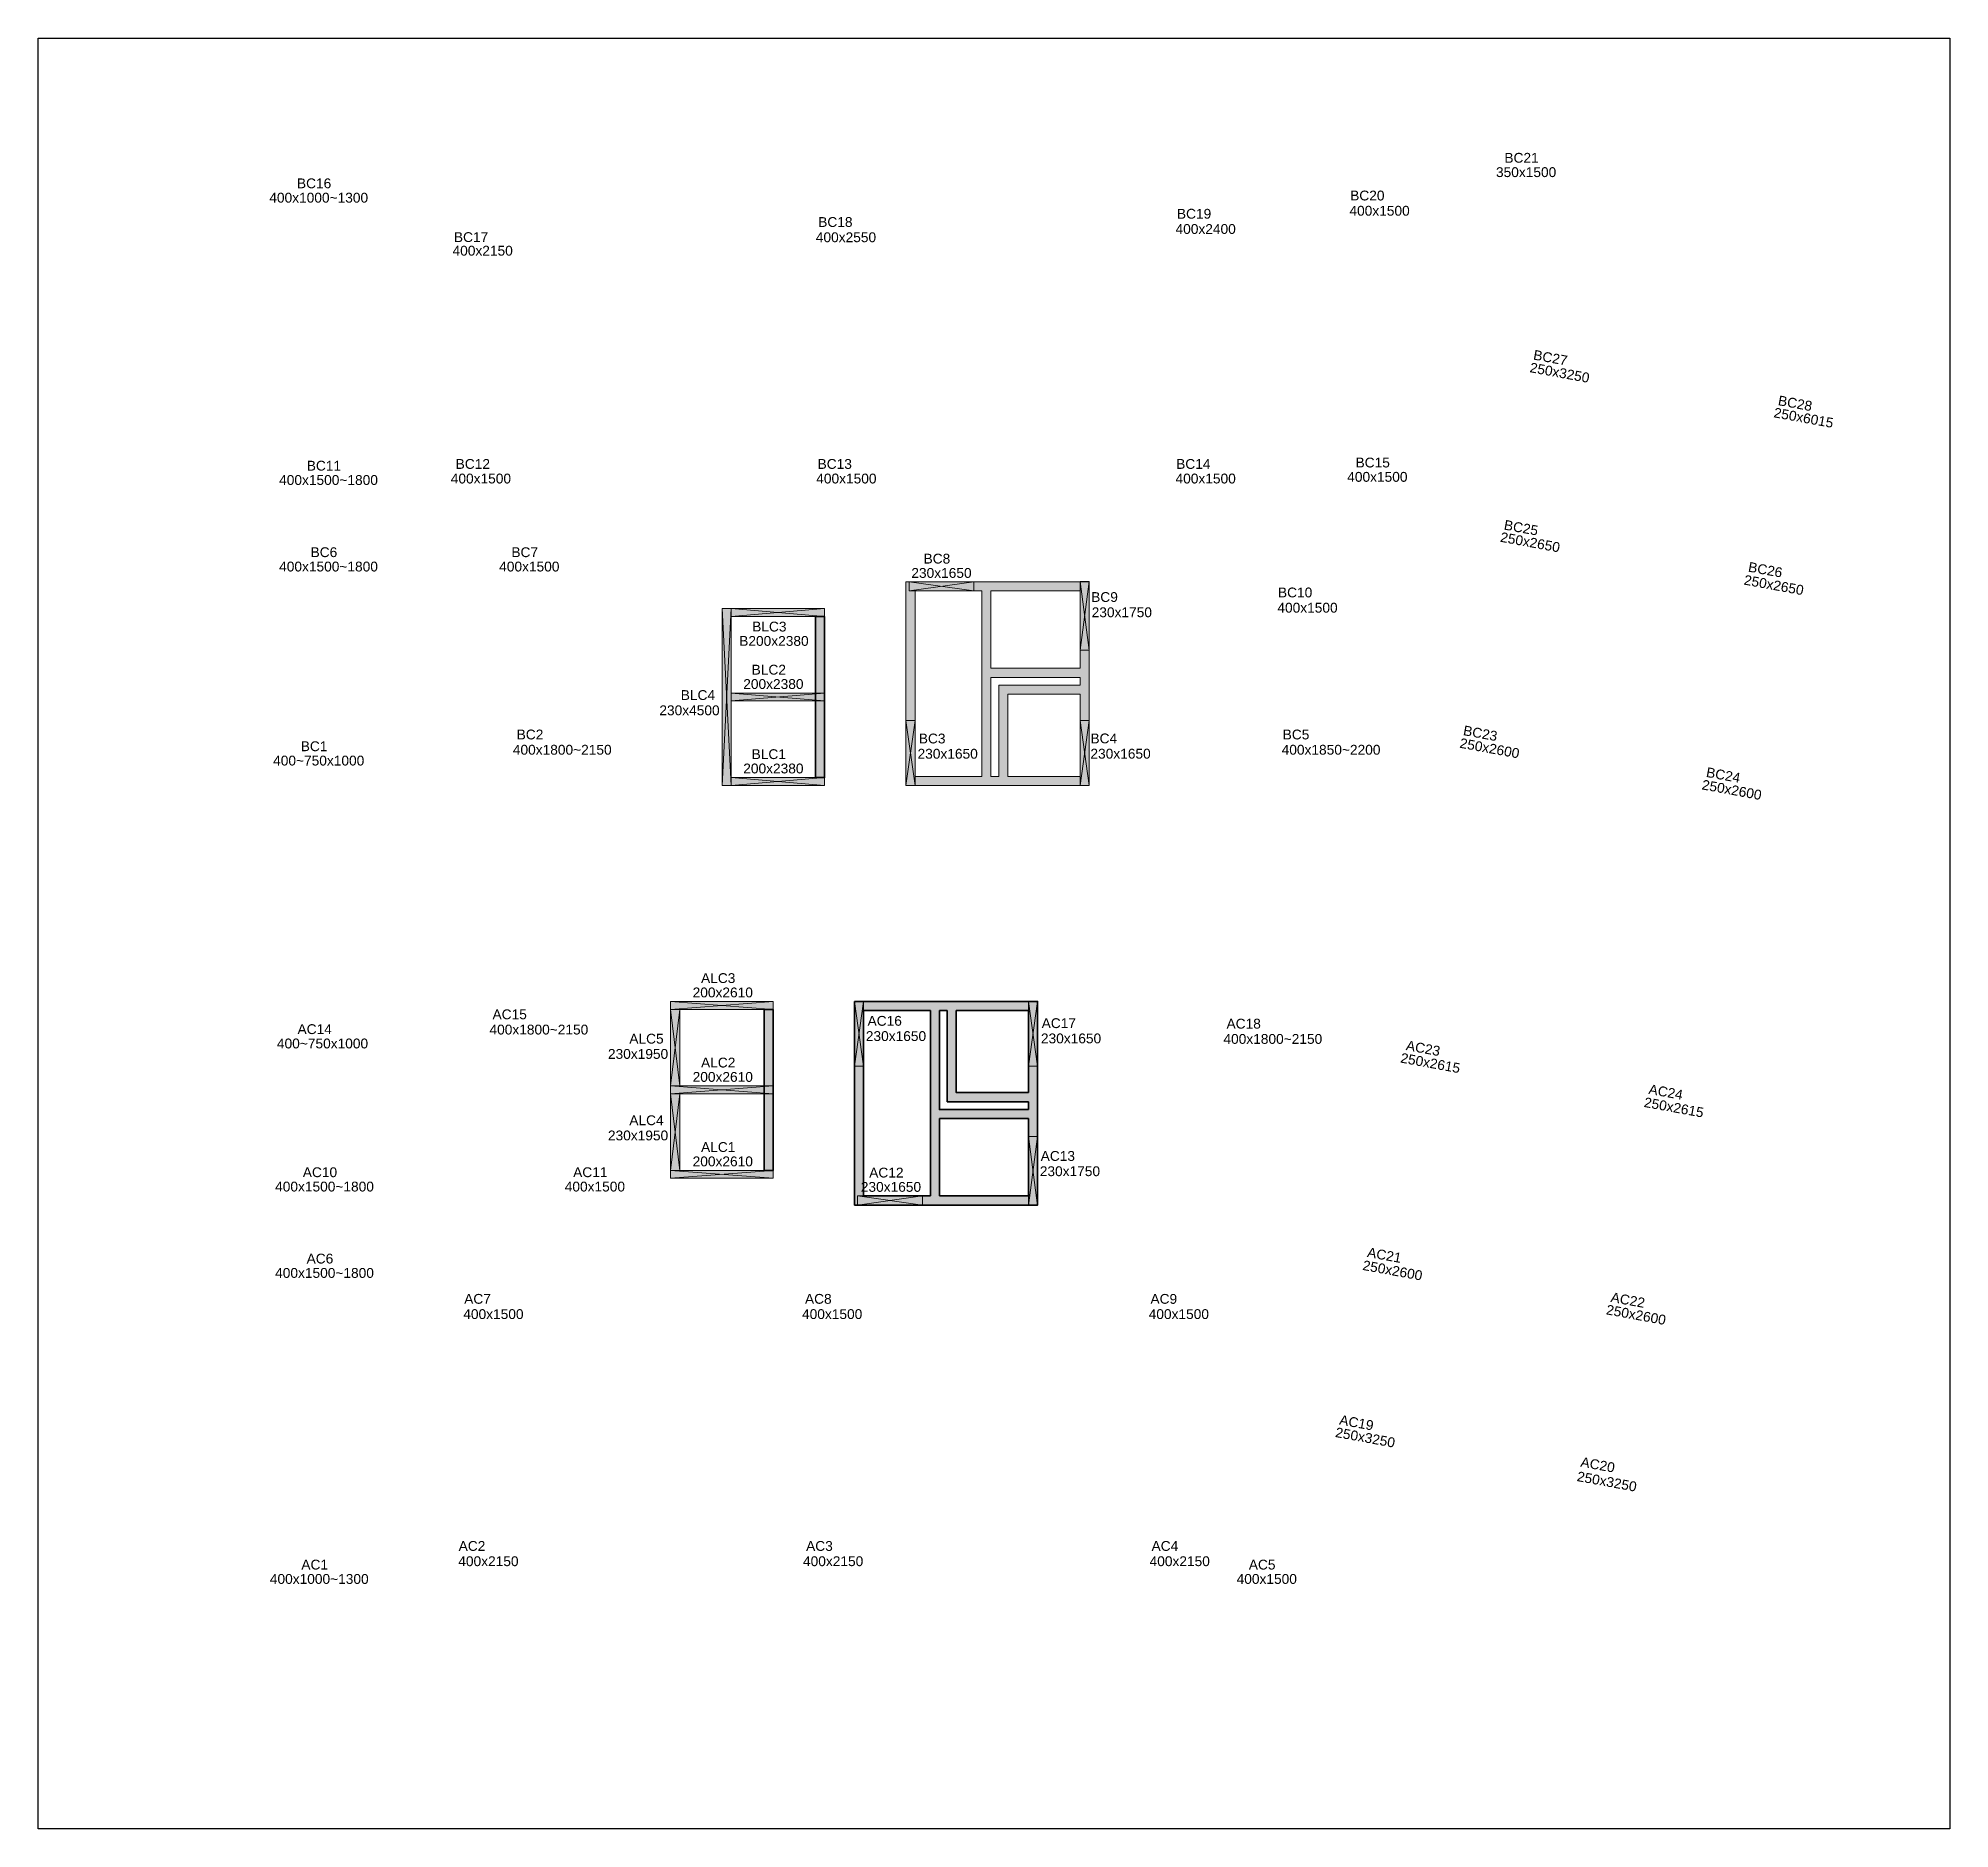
# Model space of a CAD drawing. Header units: millimetres. Extents: x 0 to 259337, y 0 to 45573.
# Drawn here: x 210687 to 259337, y 0 to 45573 of the extents above; entities that cross this region are included whole.
import ezdxf
from ezdxf.enums import TextEntityAlignment as Align

# ---------------------------------------------------------------- set-up
doc = ezdxf.new("R2010")
doc.units = ezdxf.units.MM
doc.header["$PDMODE"] = 35
for name, color, linetype, lineweight in [('Boundary', 40, 'Continuous', 30), ('COLUMN', 2, 'Continuous', 0), ('COLUMN HATCH_ASC', 251, 'Continuous', 0), ('COLUMN NO._ASC', 7, 'Continuous', 25), ('COLUMN SIZE_ASC', 150, 'Continuous', 9), ('Origin', 40, 'Continuous', 30), ('S-RCC-COL', 2, 'Continuous', 35)]:
    doc.layers.add(name, color=color, linetype=linetype, lineweight=lineweight)
doc.layers.add('HATCH-1', color=8, linetype='Continuous', lineweight=5, true_color=0x7a7a7a)
doc.styles.add('STANDERD ASC', font='swiss.ttf', dxfattribs={"height": 250})

msp = doc.modelspace()

# ---------------------------------------------------------------- texts
at = {"layer": 'COLUMN NO._ASC', "color": 6, "style": 'STANDERD ASC'}
for s, p in [('BC21', (248439, 42329)), ('BC16', (217708, 41679)), ('BC11', (217958, 34493)), ('BC6', (217958, 32291)), ('BC7', (223069, 32291)), ('BC8', (233559, 32127, 0)), ('BLC3', (229294, 30398, 0)), ('BLC2', (229281, 29301, 0)), ('BC1', (217708, 27352)), ('BLC1', (229280, 27151, 0)), ('ALC3', (227993, 21451, 0)), ('AC14', (217723, 20152)), ('ALC2', (227993, 19301, 0)), ('ALC1', (227993, 17151, 0)), ('AC10', (217857, 16510, 237)), ('AC11', (224738, 16510, 0)), ('AC12', (232273, 16501, 0)), ('AC6', (217857, 14312, 237)), ('AC1', (217723, 6523, 0)), ('AC5', (241837, 6523))]:
    msp.add_text(s, height=250, dxfattribs=at).set_placement(p, align=Align.BOTTOM_CENTER)
for s, p in [('BC20', (244077, 41569)), ('BC18', (230538, 40895)), ('BC19', (239667, 41105)), ('BC17', (221266, 40511)), ('BC12', (221311, 34737)), ('BC13', (230522, 34737)), ('BC14', (239648, 34737)), ('BC15', (244214, 34773, 0)), ('BC9', (237485, 31350)), ('BC10', (242239, 31466)), ('BC2', (222863, 27851)), ('BC3', (233098, 27749, 0)), ('BC4', (237467, 27751)), ('BC5', (242359, 27851)), ('AC15', (222249, 20729)), ('AC16', (231794, 20563, 0)), ('AC17', (236225, 20504, 0)), ('AC18', (240930, 20491)), ('AC13', (236200, 17124)), ('AC7', (221528, 13487)), ('AC8', (230201, 13487)), ('AC9', (238994, 13487)), ('AC2', (221387, 7198)), ('AC3', (230230, 7198)), ('AC4', (239022, 7198))]:
    msp.add_text(s, height=250, dxfattribs=at).set_placement(p, align=Align.MIDDLE_LEFT)
for s, p in [('BC27', (248745, 37520, -238)), ('BC28', (254973, 36360, -238)), ('BC25', (247998, 33193, -238)), ('BC26', (254214, 32123, -238)), ('BC23', (246960, 27961, -238)), ('BC24', (253144, 26898, -238)), ('AC23', (245505, 19944, 0)), ('AC24', (251681, 18831, 0)), ('AC21', (244519, 14680, 0)), ('AC22', (250716, 13536, 0)), ('AC19', (243809, 10415, 0)), ('AC20', (249949, 9343, 0))]:
    msp.add_text(s, height=250, rotation=349.6675, dxfattribs=at).set_placement(p, align=Align.MIDDLE_LEFT)
for s, p in [('BLC4', (227913, 28855, 0)), ('ALC5', (226604, 20109, 0)), ('ALC4', (226604, 18033, 0))]:
    msp.add_text(s, height=250, dxfattribs=at).set_placement(p, align=Align.MIDDLE_RIGHT)
at = {"layer": 'COLUMN SIZE_ASC', "style": 'STANDERD ASC'}
for s, p in [('350x1500', (248555, 41964, 0)), ('400x1000~1300', (217825, 41314, 0)), ('400x1500~1800', (218075, 34129, 0)), ('400x1500~1800', (218075, 31926, 0)), ('400x1500', (223185, 31926, 0)), ('230x1650', (233675, 31763, 0)), ('B200x2380', (229411, 30033, 0)), ('200x2380', (229397, 28936, 0)), ('400~750x1000', (217825, 26987, 0)), ('200x2380', (229397, 26786, 0)), ('200x2610', (228109, 21086, 0)), ('400~750x1000', (217922, 19787, 0)), ('200x2610', (228109, 18936, 0)), ('200x2610', (228109, 16786, 0)), ('400x1500~1800', (217973, 16145, 237)), ('400x1500', (224854, 16145, 0)), ('230x1650', (232389, 16137, 0)), ('400x1500~1800', (217973, 13947, 237)), ('400x1000~1300', (217839, 6158, 0)), ('400x1500', (241954, 6158, 0))]:
    msp.add_text(s, height=250, dxfattribs=at).set_placement(p, align=Align.BOTTOM_CENTER)
for s, p in [('400x1500', (244058, 41181, 0)), ('400x2550', (230477, 40507, 0)), ('400x2400', (239632, 40717, 0)), ('400x2150', (221231, 40165, 0)), ('400x1500', (221186, 34366, 0)), ('400x1500', (230488, 34366, 0)), ('400x1500', (239632, 34366, 0)), ('400x1500', (244002, 34409, 0)), ('400x1500', (242224, 31078, 0)), ('230x1750', (237498, 30962, 0)), ('400x1800~2150', (222766, 27463, 0)), ('230x1650', (233066, 27361, 0)), ('230x1650', (237466, 27363, 0)), ('400x1850~2200', (242333, 27463, 0)), ('400x1800~2150', (222171, 20341, 0)), ('230x1650', (231750, 20175, 0)), ('230x1650', (236206, 20116, 0)), ('400x1800~2150', (240851, 20103, 0)), ('230x1750', (236177, 16736, 0)), ('400x1500', (221505, 13099, 0)), ('400x1500', (230126, 13099, 0)), ('400x1500', (238949, 13099, 0)), ('400x2150', (221378, 6810, 0)), ('400x2150', (230151, 6810, 0)), ('400x2150', (238972, 6810, 0))]:
    msp.add_text(s, height=250, dxfattribs=at).set_placement(p, align=Align.MIDDLE_LEFT)
for s, p in [('250x3250', (248655, 37199, -238)), ('250x6015', (254864, 36051, -238)), ('250x2650', (247904, 32883, -238)), ('250x2650', (254106, 31793, -238)), ('250x2600', (246871, 27640, -238)), ('250x2600', (253035, 26580, -238)), ('250x2615', (245364, 19628, 0)), ('250x2615', (251562, 18498, 0)), ('250x2600', (244401, 14349, 0)), ('250x2600', (250599, 13219, 0)), ('250x3250', (243706, 10097, 0)), ('250x3250', (249856, 8976, 0))]:
    msp.add_text(s, height=250, rotation=349.6675, dxfattribs=at).set_placement(p, align=Align.MIDDLE_LEFT)
for s, p in [('230x4500', (228029, 28467, 0)), ('230x1950', (226720, 19721, 0)), ('230x1950', (226720, 17646, 0))]:
    msp.add_text(s, height=250, dxfattribs=at).set_placement(p, align=Align.MIDDLE_RIGHT)

# ---------------------------------------------------------------- hatches: boundary and pattern name
at = {"layer": 'COLUMN HATCH_ASC'}
for points in [[(234502, 31736), (234502, 31506), (232852, 31506), (232852, 31736)], [(237202, 31746), (237432, 31746), (237432, 29996), (237202, 29996)], [(228092, 31056), (228322, 31056), (228322, 26556), (228092, 26556)], [(228322, 31056), (230702, 31056), (230702, 30856), (228322, 30856)], [(228322, 28906), (230702, 28906), (230702, 28706), (228322, 28706)], [(232772, 28206), (233002, 28206), (233002, 26556), (232772, 26556)], [(237202, 28206), (237432, 28206), (237432, 26556), (237202, 26556)], [(228322, 26756), (230702, 26756), (230702, 26556), (228322, 26556)], [(226782, 21056), (229392, 21056), (229392, 20856), (226782, 20856)], [(231462, 21056), (231692, 21056), (231692, 19406), (231462, 19406)], [(235892, 21056), (236122, 21056), (236122, 19406), (235892, 19406)], [(226782, 20856), (227012, 20856), (227012, 18906), (226782, 18906)], [(226782, 18906), (229392, 18906), (229392, 18706), (226782, 18706)], [(226782, 18706), (227012, 18706), (227012, 16756), (226782, 16756)], [(235892, 17616), (236122, 17616), (236122, 15866), (235892, 15866)], [(226782, 16756), (229392, 16756), (229392, 16556), (226782, 16556)], [(233192, 16106), (233192, 15876), (231542, 15876), (231542, 16106)]]:
    msp.add_hatch(color=256, dxfattribs=at).paths.add_polyline_path(points)
h = msp.add_hatch(color=256, dxfattribs=at)
h.dxf.hatch_style = 1
h.paths.add_polyline_path([(230702, 30856), (230702, 26756), (230472, 26756), (230472, 30856)])
h = msp.add_hatch(color=256, dxfattribs=at)
h.dxf.hatch_style = 1
h.paths.add_polyline_path([(229392, 20856), (229392, 16756), (229162, 16756), (229162, 20856)])
at = {"layer": 'HATCH-1'}
h = msp.add_hatch(dxfattribs=at)
h.set_pattern_fill('AR-CONC', color=256, scale=15)
h.set_pattern_definition([(50, (-54285.95, -56493.2), (107.589027, -9.41282), [11.25, -123.75]), (355, (-54285.95, -56493.2), (-20.8127, 112.82882), [9, -99]), (100.451444, (-54276.98, -56493.98), (86.776327, 103.416), [9.56103, -105.171317]), (46.1842, (-54285.95, -56463.2), (160.0862, -24.82789), [16.875, -185.625]), (96.635635, (-54272.61, -56465.27), (140.19929, 146.11779), [14.34155, -157.75706]), (351.184164, (-54285.95, -56463.2), (140.19929, 146.11779), [13.5, -148.5]), (21, (-54270.95, -56470.7), (89.536058, -60.392834), [11.25, -123.75]), (326, (-54270.95, -56470.7), (36.4973, 108.772507), [9, -99]), (71.451445, (-54263.49, -56475.73), (126.033357, 48.379673), [9.56103, -105.171317]), (37.5, (-54285.95, -56493.2), (1.8239783, 49.934078), [0, -97.8, 0, -100.5, 0, -99.375]), (7.5, (-54285.95, -56493.2), (39.460431, 59.161757), [0, -57.3, 0, -95.55, 0, -37.875]), (327.5, (-54319.4, -56493.2), (80.0733654, -3.383231), [0, -37.5, 0, -117, 0, -155.25]), (317.5, (-54334.4, -56493.2), (87.477925, 15.015747), [0, -48.75, 0, -77.7, 0, -110.25])])
h.paths.add_polyline_path([(237432, 31736), (232772, 31736), (232772, 26556), (237432, 26556)])
h.paths.add_polyline_path([(234702, 31506), (234702, 26786), (233002, 26786), (233002, 31506)], flags=16)
h.paths.add_polyline_path([(234932, 31506), (237202, 31506), (237202, 29536), (234932, 29536)], flags=16)
h.paths.add_polyline_path([(234932, 29306), (237202, 29306), (237202, 29106), (235132, 29106), (235132, 26786), (234932, 26786)], flags=16)
h.paths.add_polyline_path([(235362, 28876), (237202, 28876), (237202, 26786), (235362, 26786)], flags=16)
h = msp.add_hatch(dxfattribs=at)
h.set_pattern_fill('AR-CONC', color=256, scale=15)
h.set_pattern_definition([(50, (-62448.365, -72353.2), (107.589027, -9.41282), [11.25, -123.75]), (355, (-62448.37, -72353.2), (-20.8127, 112.82882), [9, -99]), (100.451444, (-62439.4, -72353.98), (86.776327, 103.416), [9.56103, -105.171317]), (46.1842, (-62448.37, -72323.2), (160.0862, -24.82789), [16.875, -185.625]), (96.635635, (-62435.02, -72325.27), (140.19929, 146.11779), [14.34155, -157.75706]), (351.184164, (-62448.37, -72323.2), (140.19929, 146.11779), [13.5, -148.5]), (21, (-62433.365, -72330.7), (89.536058, -60.392834), [11.25, -123.75]), (326, (-62433.37, -72330.7), (36.4973, 108.772507), [9, -99]), (71.451445, (-62425.9, -72335.73), (126.033357, 48.379673), [9.56103, -105.171317]), (37.5, (-62448.365, -72353.2), (1.8239783, 49.934078), [0, -97.8, 0, -100.5, 0, -99.375]), (7.5, (-62448.365, -72353.2), (39.460431, 59.161757), [0, -57.3, 0, -95.55, 0, -37.875]), (327.5, (-62481.815, -72353.2), (80.0733654, -3.383231), [0, -37.5, 0, -117, 0, -155.25]), (317.5, (-62496.815, -72353.2), (87.477925, 15.015747), [0, -48.75, 0, -77.7, 0, -110.25])])
h.paths.add_polyline_path([(236122, 15876), (231462, 15876), (231462, 21056), (236122, 21056)])
h.paths.add_polyline_path([(233392, 16106), (233392, 20826), (231692, 20826), (231692, 16106)], flags=16)
h.paths.add_polyline_path([(233622, 16106), (235892, 16106), (235892, 18076), (233622, 18076)], flags=16)
h.paths.add_polyline_path([(233622, 18306), (235892, 18306), (235892, 18506), (233822, 18506), (233822, 20826), (233622, 20826)], flags=16)
h.paths.add_polyline_path([(234052, 18736), (235892, 18736), (235892, 20826), (234052, 20826)], flags=16)

# ---------------------------------------------------------------- linework, layer by layer
at = {"layer": 'Boundary'}
msp.add_lwpolyline([(210687, 45573), (259337, 45573), (259337, 0), (210687, 0)], close=True, dxfattribs=at)
at = {"layer": 'COLUMN'}
for points in [[(232772, 26556), (237432, 26556), (237432, 31736), (232772, 31736)], [(234502, 31736), (234502, 31506), (232852, 31506), (232852, 31736)], [(237202, 31746), (237432, 31746), (237432, 29996), (237202, 29996)], [(228092, 31056), (228322, 31056), (228322, 26556), (228092, 26556)], [(228322, 31056), (230702, 31056), (230702, 30856), (228322, 30856)], [(228322, 28906), (230702, 28906), (230702, 28706), (228322, 28706)], [(232772, 28206), (233002, 28206), (233002, 26556), (232772, 26556)], [(237202, 28206), (237432, 28206), (237432, 26556), (237202, 26556)], [(228322, 26756), (230702, 26756), (230702, 26556), (228322, 26556)], [(226782, 21056), (229392, 21056), (229392, 20856), (226782, 20856)], [(231462, 21056), (231692, 21056), (231692, 19406), (231462, 19406)], [(235892, 21056), (236122, 21056), (236122, 19406), (235892, 19406)], [(226782, 20856), (227012, 20856), (227012, 18906), (226782, 18906)], [(226782, 18906), (229392, 18906), (229392, 18706), (226782, 18706)], [(226782, 18706), (227012, 18706), (227012, 16756), (226782, 16756)], [(235892, 17616), (236122, 17616), (236122, 15866), (235892, 15866)], [(226782, 16756), (229392, 16756), (229392, 16556), (226782, 16556)], [(233192, 16106), (233192, 15876), (231542, 15876), (231542, 16106)]]:
    msp.add_lwpolyline(points, close=True, dxfattribs=at)
for points in [[(232852, 31736), (234502, 31506)], [(234502, 31736), (232852, 31506)], [(237202, 31746), (237432, 29996)], [(237202, 29996), (237432, 31746)], [(234702, 31506), (233002, 31506), (233002, 26786), (234702, 26786)], [(234702, 26786), (234702, 31506)], [(237202, 29536), (237202, 31506), (234932, 31506)], [(234932, 29536), (234932, 31506)], [(228092, 31056), (228322, 26556)], [(228322, 31056), (228092, 26556)], [(228322, 31056), (230702, 30856)], [(228322, 30856), (230702, 31056)], [(234932, 29536), (237202, 29536)], [(234932, 26786), (234932, 29306), (237202, 29306)], [(237202, 29106), (237202, 29306)], [(228322, 28906), (230702, 28706)], [(230702, 28906), (228322, 28706)], [(235132, 26786), (235132, 29106), (237202, 29106)], [(235362, 26786), (237202, 26786), (237202, 28876)], [(235362, 26786), (235362, 28876), (237202, 28876)], [(233002, 28206), (232772, 26556)], [(232772, 28206), (233002, 26556)], [(237202, 28206), (237432, 26556)], [(237432, 28206), (237202, 26556)], [(234932, 26786), (235132, 26786)], [(228322, 26756), (230702, 26556)], [(230702, 26756), (228322, 26556)], [(226782, 21056), (229392, 20856)], [(229392, 21056), (226782, 20856)], [(231462, 21056), (231692, 19406)], [(231692, 21056), (231462, 19406)], [(236122, 21056), (235892, 19406)], [(235892, 21056), (236122, 19406)], [(226782, 20856), (227012, 18906)], [(226782, 18906), (227012, 20856)], [(226782, 18906), (229392, 18706)], [(229392, 18906), (226782, 18706)], [(226782, 18706), (227012, 16756)], [(226782, 16756), (227012, 18706)], [(235892, 17616), (236122, 15866)], [(235892, 15866), (236122, 17616)], [(226782, 16756), (229392, 16556)], [(229392, 16756), (226782, 16556)], [(231542, 16106), (233192, 15876)], [(233192, 16106), (231542, 15876)]]:
    msp.add_lwpolyline(points, dxfattribs=at)
at = {"layer": 'Origin'}
msp.add_point((226782, 21056), dxfattribs=at)
at = {"layer": 'S-RCC-COL'}
for points in [[(230702, 30856), (230702, 26756), (230472, 26756), (230472, 30856)], [(231462, 21056), (236122, 21056), (236122, 15876), (231462, 15876)], [(229392, 20856), (229392, 16756), (229162, 16756), (229162, 20856)]]:
    msp.add_lwpolyline(points, close=True, dxfattribs=at)
for points in [[(233392, 16106), (231692, 16106), (231692, 20826), (233392, 20826)], [(233392, 20826), (233392, 16106)], [(233622, 20826), (233822, 20826)], [(233622, 20826), (233622, 18306), (235892, 18306)], [(233822, 20826), (233822, 18506), (235892, 18506)], [(234052, 20826), (235892, 20826), (235892, 18736)], [(234052, 20826), (234052, 18736), (235892, 18736)], [(235892, 18506), (235892, 18306)], [(235892, 18076), (235892, 16106), (233622, 16106)], [(233622, 18076), (233622, 16106)], [(233622, 18076), (235892, 18076)]]:
    msp.add_lwpolyline(points, dxfattribs=at)

msp.set_redraw_order([(e.dxf.handle, doc.entitydb.next_handle()) for e in msp.query("TEXT MTEXT ATTDEF DIMENSION ARC_DIMENSION")])  # texts and dimensions are drawn at this point

doc.saveas('drawing.dxf')
